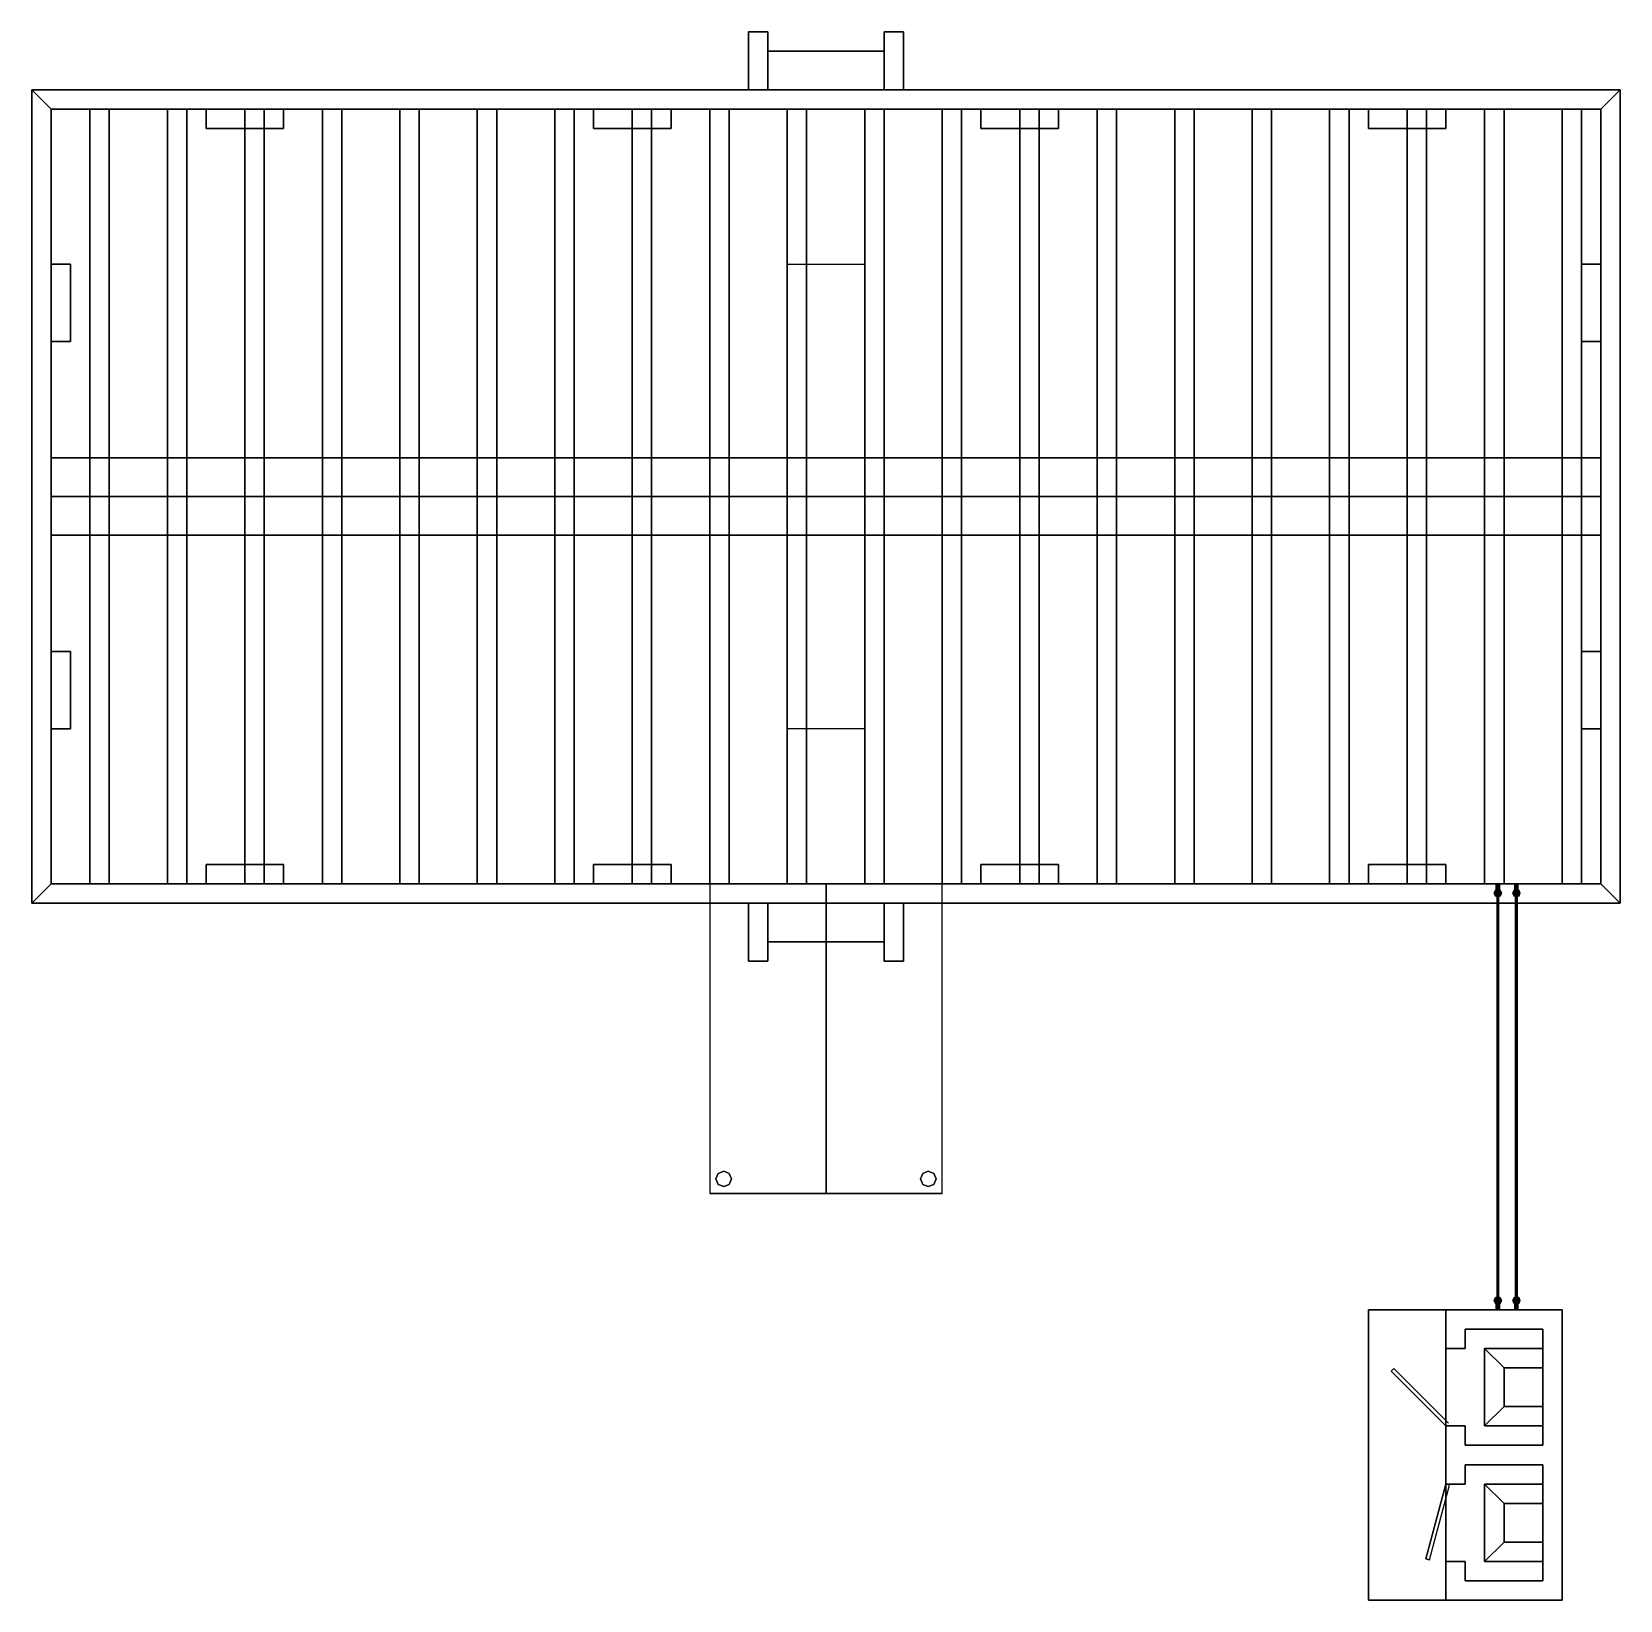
# Model space of a CAD drawing. Header units: millimetres. Extents: x -10.2 to 10.2, y -10 to 10.2.
import ezdxf

# ---------------------------------------------------------------- set-up
doc = ezdxf.new("R2010")
doc.units = ezdxf.units.MM
doc.layers.add('barracks_roof_dead', color=3, linetype='Continuous')
doc.layers.add('base_barracks', color=7, linetype='Continuous')

msp = doc.modelspace()

# ---------------------------------------------------------------- linework, layer by layer
at = {"layer": 'barracks_roof_dead'}
for points in [[(-9.5, 9.25, 2.75), (-9.5, 4.75, 4.25), (-9.5, 4.75, 4.5), (-9.5, 9.25, 3)], [(-9.5, 9.25, 3), (-9.5, 4.75, 4.5), (-9.25, 4.75, 4.5), (-9.25, 9.25, 3)], [(-9.25, 4.75, 4.25), (-9.25, 9.25, 2.75), (-9.25, 9.25, 3), (-9.25, 4.75, 4.5)], [(-8.5, 9.25, 2.75), (-8.5, 4.75, 4.25), (-8.5, 4.75, 4.5), (-8.5, 9.25, 3)], [(-8.5, 9.25, 3), (-8.5, 4.75, 4.5), (-8.25, 4.75, 4.5), (-8.25, 9.25, 3)], [(-8.25, 4.75, 4.25), (-8.25, 9.25, 2.75), (-8.25, 9.25, 3), (-8.25, 4.75, 4.5)], [(-7.5, 9.25, 3), (-7.5, 4.75, 4.5), (-7.25, 4.75, 4.5), (-7.25, 9.25, 3)], [(-7.5, 9.25, 2.75), (-7.5, 4.75, 4.25), (-7.5, 4.75, 4.5), (-7.5, 9.25, 3)], [(-7.25, 4.75, 4.25), (-7.25, 9.25, 2.75), (-7.25, 9.25, 3), (-7.25, 4.75, 4.5)], [(-6.5, 9.25, 3), (-6.5, 4.75, 4.5), (-6.25, 4.75, 4.5), (-6.25, 9.25, 3)], [(-6.5, 9.25, 2.75), (-6.5, 4.75, 4.25), (-6.5, 4.75, 4.5), (-6.5, 9.25, 3)], [(-6.25, 4.75, 4.25), (-6.25, 9.25, 2.75), (-6.25, 9.25, 3), (-6.25, 4.75, 4.5)], [(-5.5, 9.25, 2.75), (-5.5, 4.75, 4.25), (-5.5, 4.75, 4.5), (-5.5, 9.25, 3)], [(-5.5, 9.25, 3), (-5.5, 4.75, 4.5), (-5.25, 4.75, 4.5), (-5.25, 9.25, 3)], [(-5.25, 4.75, 4.25), (-5.25, 9.25, 2.75), (-5.25, 9.25, 3), (-5.25, 4.75, 4.5)], [(-4.5, 9.25, 3), (-4.5, 4.75, 4.5), (-4.25, 4.75, 4.5), (-4.25, 9.25, 3)], [(-4.5, 9.25, 2.75), (-4.5, 4.75, 4.25), (-4.5, 4.75, 4.5), (-4.5, 9.25, 3)], [(-4.25, 4.75, 4.25), (-4.25, 9.25, 2.75), (-4.25, 9.25, 3), (-4.25, 4.75, 4.5)], [(-3.5, 9.25, 2.75), (-3.5, 4.75, 4.25), (-3.5, 4.75, 4.5), (-3.5, 9.25, 3)], [(-3.5, 9.25, 3), (-3.5, 4.75, 4.5), (-3.25, 4.75, 4.5), (-3.25, 9.25, 3)], [(-3.25, 4.75, 4.25), (-3.25, 9.25, 2.75), (-3.25, 9.25, 3), (-3.25, 4.75, 4.5)], [(-2.5, 9.25, 2.75), (-2.5, 4.75, 4.25), (-2.5, 4.75, 4.5), (-2.5, 9.25, 3)], [(-2.5, 9.25, 3), (-2.5, 4.75, 4.5), (-2.25, 4.75, 4.5), (-2.25, 9.25, 3)], [(-2.25, 4.75, 4.25), (-2.25, 9.25, 2.75), (-2.25, 9.25, 3), (-2.25, 4.75, 4.5)], [(-1.5, 9.25, 3), (-1.5, 4.75, 4.5), (-1.25, 4.75, 4.5), (-1.25, 9.25, 3)], [(-1.5, 9.25, 2.75), (-1.5, 4.75, 4.25), (-1.5, 4.75, 4.5), (-1.5, 9.25, 3)], [(-1.25, 4.75, 4.25), (-1.25, 9.25, 2.75), (-1.25, 9.25, 3), (-1.25, 4.75, 4.5)], [(-0.5, 9.25, 3), (-0.5, 4.75, 4.5), (-0.25, 4.75, 4.5), (-0.25, 9.25, 3)], [(-0.5, 9.25, 2.75), (-0.5, 4.75, 4.25), (-0.5, 4.75, 4.5), (-0.5, 9.25, 3)], [(-0.25, 4.75, 4.25), (-0.25, 9.25, 2.75), (-0.25, 9.25, 3), (-0.25, 4.75, 4.5)], [(0.5, 9.25, 2.75), (0.5, 4.75, 4.25), (0.5, 4.75, 4.5), (0.5, 9.25, 3)], [(0.5, 9.25, 3), (0.5, 4.75, 4.5), (0.75, 4.75, 4.5), (0.75, 9.25, 3)], [(0.75, 4.75, 4.25), (0.75, 9.25, 2.75), (0.75, 9.25, 3), (0.75, 4.75, 4.5)], [(1.5, 9.25, 2.75), (1.5, 4.75, 4.25), (1.5, 4.75, 4.5), (1.5, 9.25, 3)], [(1.5, 9.25, 3), (1.5, 4.75, 4.5), (1.75, 4.75, 4.5), (1.75, 9.25, 3)], [(1.75, 4.75, 4.25), (1.75, 9.25, 2.75), (1.75, 9.25, 3), (1.75, 4.75, 4.5)], [(2.5, 9.25, 3), (2.5, 4.75, 4.5), (2.75, 4.75, 4.5), (2.75, 9.25, 3)], [(2.5, 9.25, 2.75), (2.5, 4.75, 4.25), (2.5, 4.75, 4.5), (2.5, 9.25, 3)], [(2.75, 4.75, 4.25), (2.75, 9.25, 2.75), (2.75, 9.25, 3), (2.75, 4.75, 4.5)], [(3.5, 9.25, 2.75), (3.5, 4.75, 4.25), (3.5, 4.75, 4.5), (3.5, 9.25, 3)], [(3.5, 9.25, 3), (3.5, 4.75, 4.5), (3.75, 4.75, 4.5), (3.75, 9.25, 3)], [(3.75, 4.75, 4.25), (3.75, 9.25, 2.75), (3.75, 9.25, 3), (3.75, 4.75, 4.5)], [(4.5, 9.25, 3), (4.5, 4.75, 4.5), (4.75, 4.75, 4.5), (4.75, 9.25, 3)], [(4.5, 9.25, 2.75), (4.5, 4.75, 4.25), (4.5, 4.75, 4.5), (4.5, 9.25, 3)], [(4.75, 4.75, 4.25), (4.75, 9.25, 2.75), (4.75, 9.25, 3), (4.75, 4.75, 4.5)], [(5.5, 9.25, 3), (5.5, 4.75, 4.5), (5.75, 4.75, 4.5), (5.75, 9.25, 3)], [(5.5, 9.25, 2.75), (5.5, 4.75, 4.25), (5.5, 4.75, 4.5), (5.5, 9.25, 3)], [(5.75, 4.75, 4.25), (5.75, 9.25, 2.75), (5.75, 9.25, 3), (5.75, 4.75, 4.5)], [(6.5, 9.25, 2.75), (6.5, 4.75, 4.25), (6.5, 4.75, 4.5), (6.5, 9.25, 3)], [(6.5, 9.25, 3), (6.5, 4.75, 4.5), (6.75, 4.75, 4.5), (6.75, 9.25, 3)], [(6.75, 4.75, 4.25), (6.75, 9.25, 2.75), (6.75, 9.25, 3), (6.75, 4.75, 4.5)], [(7.5, 9.25, 2.75), (7.5, 4.75, 4.25), (7.5, 4.75, 4.5), (7.5, 9.25, 3)], [(7.5, 9.25, 3), (7.5, 4.75, 4.5), (7.75, 4.75, 4.5), (7.75, 9.25, 3)], [(7.75, 4.75, 4.25), (7.75, 9.25, 2.75), (7.75, 9.25, 3), (7.75, 4.75, 4.5)], [(8.5, 9.25, 3), (8.5, 4.75, 4.5), (8.75, 4.75, 4.5), (8.75, 9.25, 3)], [(8.5, 9.25, 2.75), (8.5, 4.75, 4.25), (8.5, 4.75, 4.5), (8.5, 9.25, 3)], [(8.75, 4.75, 4.25), (8.75, 9.25, 2.75), (8.75, 9.25, 3), (8.75, 4.75, 4.5)], [(9.5, 9.25, 3), (9.5, 4.75, 4.5), (9.75, 4.75, 4.5), (9.75, 9.25, 3)], [(9.5, 9.25, 2.75), (9.5, 4.75, 4.25), (9.5, 4.75, 4.5), (9.5, 9.25, 3)], [(9.75, 4.75, 4.25), (9.75, 9.25, 2.75), (9.75, 9.25, 3), (9.75, 4.75, 4.5)], [(-9.5, 4.75, 4.25), (-9.5, 3.75, 4.25), (-9.5, 3.75, 4.5), (-9.5, 4.75, 4.5)], [(-9.5, 4.75, 4.5), (-9.5, 3.75, 4.5), (-9.25, 3.75, 4.5), (-9.25, 4.75, 4.5)], [(-9.25, 3.75, 4.25), (-9.25, 4.75, 4.25), (-9.25, 4.75, 4.5), (-9.25, 3.75, 4.5)], [(-8.5, 4.75, 4.25), (-8.5, 3.75, 4.25), (-8.5, 3.75, 4.5), (-8.5, 4.75, 4.5)], [(-8.5, 4.75, 4.5), (-8.5, 3.75, 4.5), (-8.25, 3.75, 4.5), (-8.25, 4.75, 4.5)], [(-8.25, 3.75, 4.25), (-8.25, 4.75, 4.25), (-8.25, 4.75, 4.5), (-8.25, 3.75, 4.5)], [(-7.5, 4.75, 4.25), (-7.5, 3.75, 4.25), (-7.5, 3.75, 4.5), (-7.5, 4.75, 4.5)], [(-7.5, 4.75, 4.5), (-7.5, 3.75, 4.5), (-7.25, 3.75, 4.5), (-7.25, 4.75, 4.5)], [(-7.25, 3.75, 4.25), (-7.25, 4.75, 4.25), (-7.25, 4.75, 4.5), (-7.25, 3.75, 4.5)], [(-6.5, 4.75, 4.25), (-6.5, 3.75, 4.25), (-6.5, 3.75, 4.5), (-6.5, 4.75, 4.5)], [(-6.5, 4.75, 4.5), (-6.5, 3.75, 4.5), (-6.25, 3.75, 4.5), (-6.25, 4.75, 4.5)], [(-6.25, 3.75, 4.25), (-6.25, 4.75, 4.25), (-6.25, 4.75, 4.5), (-6.25, 3.75, 4.5)], [(-5.5, 4.75, 4.5), (-5.5, 3.75, 4.5), (-5.25, 3.75, 4.5), (-5.25, 4.75, 4.5)], [(-5.5, 4.75, 4.25), (-5.5, 3.75, 4.25), (-5.5, 3.75, 4.5), (-5.5, 4.75, 4.5)], [(-5.25, 3.75, 4.25), (-5.25, 4.75, 4.25), (-5.25, 4.75, 4.5), (-5.25, 3.75, 4.5)], [(-4.5, 4.75, 4.25), (-4.5, 3.75, 4.25), (-4.5, 3.75, 4.5), (-4.5, 4.75, 4.5)], [(-4.5, 4.75, 4.5), (-4.5, 3.75, 4.5), (-4.25, 3.75, 4.5), (-4.25, 4.75, 4.5)], [(-4.25, 3.75, 4.25), (-4.25, 4.75, 4.25), (-4.25, 4.75, 4.5), (-4.25, 3.75, 4.5)], [(-3.5, 4.75, 4.25), (-3.5, 3.75, 4.25), (-3.5, 3.75, 4.5), (-3.5, 4.75, 4.5)], [(-3.5, 4.75, 4.5), (-3.5, 3.75, 4.5), (-3.25, 3.75, 4.5), (-3.25, 4.75, 4.5)], [(-3.25, 3.75, 4.25), (-3.25, 4.75, 4.25), (-3.25, 4.75, 4.5), (-3.25, 3.75, 4.5)], [(-2.5, 4.75, 4.25), (-2.5, 3.75, 4.25), (-2.5, 3.75, 4.5), (-2.5, 4.75, 4.5)], [(-2.5, 4.75, 4.5), (-2.5, 3.75, 4.5), (-2.25, 3.75, 4.5), (-2.25, 4.75, 4.5)], [(-2.25, 3.75, 4.25), (-2.25, 4.75, 4.25), (-2.25, 4.75, 4.5), (-2.25, 3.75, 4.5)], [(-1.5, 4.75, 4.25), (-1.5, 3.75, 4.25), (-1.5, 3.75, 4.5), (-1.5, 4.75, 4.5)], [(-1.5, 4.75, 4.5), (-1.5, 3.75, 4.5), (-1.25, 3.75, 4.5), (-1.25, 4.75, 4.5)], [(-1.25, 3.75, 4.25), (-1.25, 4.75, 4.25), (-1.25, 4.75, 4.5), (-1.25, 3.75, 4.5)], [(-0.5, 4.75, 4.5), (-0.5, 3.75, 4.5), (-0.25, 3.75, 4.5), (-0.25, 4.75, 4.5)], [(-0.5, 4.75, 4.25), (-0.5, 3.75, 4.25), (-0.5, 3.75, 4.5), (-0.5, 4.75, 4.5)], [(-0.25, 3.75, 4.25), (-0.25, 4.75, 4.25), (-0.25, 4.75, 4.5), (-0.25, 3.75, 4.5)], [(0.5, 4.75, 4.5), (0.5, 3.75, 4.5), (0.75, 3.75, 4.5), (0.75, 4.75, 4.5)], [(0.5, 4.75, 4.25), (0.5, 3.75, 4.25), (0.5, 3.75, 4.5), (0.5, 4.75, 4.5)], [(0.75, 3.75, 4.25), (0.75, 4.75, 4.25), (0.75, 4.75, 4.5), (0.75, 3.75, 4.5)], [(1.5, 4.75, 4.5), (1.5, 3.75, 4.5), (1.75, 3.75, 4.5), (1.75, 4.75, 4.5)], [(1.5, 4.75, 4.25), (1.5, 3.75, 4.25), (1.5, 3.75, 4.5), (1.5, 4.75, 4.5)], [(1.75, 3.75, 4.25), (1.75, 4.75, 4.25), (1.75, 4.75, 4.5), (1.75, 3.75, 4.5)], [(2.5, 4.75, 4.5), (2.5, 3.75, 4.5), (2.75, 3.75, 4.5), (2.75, 4.75, 4.5)], [(2.5, 4.75, 4.25), (2.5, 3.75, 4.25), (2.5, 3.75, 4.5), (2.5, 4.75, 4.5)], [(2.75, 3.75, 4.25), (2.75, 4.75, 4.25), (2.75, 4.75, 4.5), (2.75, 3.75, 4.5)], [(3.5, 4.75, 4.5), (3.5, 3.75, 4.5), (3.75, 3.75, 4.5), (3.75, 4.75, 4.5)], [(3.5, 4.75, 4.25), (3.5, 3.75, 4.25), (3.5, 3.75, 4.5), (3.5, 4.75, 4.5)], [(3.75, 3.75, 4.25), (3.75, 4.75, 4.25), (3.75, 4.75, 4.5), (3.75, 3.75, 4.5)], [(4.5, 4.75, 4.5), (4.5, 3.75, 4.5), (4.75, 3.75, 4.5), (4.75, 4.75, 4.5)], [(4.5, 4.75, 4.25), (4.5, 3.75, 4.25), (4.5, 3.75, 4.5), (4.5, 4.75, 4.5)], [(4.75, 3.75, 4.25), (4.75, 4.75, 4.25), (4.75, 4.75, 4.5), (4.75, 3.75, 4.5)], [(5.5, 4.75, 4.5), (5.5, 3.75, 4.5), (5.75, 3.75, 4.5), (5.75, 4.75, 4.5)], [(5.5, 4.75, 4.25), (5.5, 3.75, 4.25), (5.5, 3.75, 4.5), (5.5, 4.75, 4.5)], [(5.75, 3.75, 4.25), (5.75, 4.75, 4.25), (5.75, 4.75, 4.5), (5.75, 3.75, 4.5)], [(6.5, 4.75, 4.5), (6.5, 3.75, 4.5), (6.75, 3.75, 4.5), (6.75, 4.75, 4.5)], [(6.5, 4.75, 4.25), (6.5, 3.75, 4.25), (6.5, 3.75, 4.5), (6.5, 4.75, 4.5)], [(6.75, 3.75, 4.25), (6.75, 4.75, 4.25), (6.75, 4.75, 4.5), (6.75, 3.75, 4.5)], [(7.5, 4.75, 4.5), (7.5, 3.75, 4.5), (7.75, 3.75, 4.5), (7.75, 4.75, 4.5)], [(7.5, 4.75, 4.25), (7.5, 3.75, 4.25), (7.5, 3.75, 4.5), (7.5, 4.75, 4.5)], [(7.75, 3.75, 4.25), (7.75, 4.75, 4.25), (7.75, 4.75, 4.5), (7.75, 3.75, 4.5)], [(8.5, 4.75, 4.5), (8.5, 3.75, 4.5), (8.75, 3.75, 4.5), (8.75, 4.75, 4.5)], [(8.5, 4.75, 4.25), (8.5, 3.75, 4.25), (8.5, 3.75, 4.5), (8.5, 4.75, 4.5)], [(8.75, 3.75, 4.25), (8.75, 4.75, 4.25), (8.75, 4.75, 4.5), (8.75, 3.75, 4.5)], [(9.5, 4.75, 4.5), (9.5, 3.75, 4.5), (9.75, 3.75, 4.5), (9.75, 4.75, 4.5)], [(9.5, 4.75, 4.25), (9.5, 3.75, 4.25), (9.5, 3.75, 4.5), (9.5, 4.75, 4.5)], [(9.75, 3.75, 4.25), (9.75, 4.75, 4.25), (9.75, 4.75, 4.5), (9.75, 3.75, 4.5)], [(-9.5, 3.75, 4.25), (-9.5, -0.75, 2.75), (-9.5, -0.75, 3), (-9.5, 3.75, 4.5)], [(-9.5, 3.75, 4.5), (-9.5, -0.75, 3), (-9.25, -0.75, 3), (-9.25, 3.75, 4.5)], [(-9.25, -0.75, 2.75), (-9.25, 3.75, 4.25), (-9.25, 3.75, 4.5), (-9.25, -0.75, 3)], [(-8.5, 3.75, 4.25), (-8.5, -0.75, 2.75), (-8.5, -0.75, 3), (-8.5, 3.75, 4.5)], [(-8.5, 3.75, 4.5), (-8.5, -0.75, 3), (-8.25, -0.75, 3), (-8.25, 3.75, 4.5)], [(-8.25, -0.75, 2.75), (-8.25, 3.75, 4.25), (-8.25, 3.75, 4.5), (-8.25, -0.75, 3)], [(-7.5, 3.75, 4.5), (-7.5, -0.75, 3), (-7.25, -0.75, 3), (-7.25, 3.75, 4.5)], [(-7.5, 3.75, 4.25), (-7.5, -0.75, 2.75), (-7.5, -0.75, 3), (-7.5, 3.75, 4.5)], [(-7.25, -0.75, 2.75), (-7.25, 3.75, 4.25), (-7.25, 3.75, 4.5), (-7.25, -0.75, 3)], [(-6.5, 3.75, 4.5), (-6.5, -0.75, 3), (-6.25, -0.75, 3), (-6.25, 3.75, 4.5)], [(-6.5, 3.75, 4.25), (-6.5, -0.75, 2.75), (-6.5, -0.75, 3), (-6.5, 3.75, 4.5)], [(-6.25, -0.75, 2.75), (-6.25, 3.75, 4.25), (-6.25, 3.75, 4.5), (-6.25, -0.75, 3)], [(-5.5, 3.75, 4.25), (-5.5, -0.75, 2.75), (-5.5, -0.75, 3), (-5.5, 3.75, 4.5)], [(-5.5, 3.75, 4.5), (-5.5, -0.75, 3), (-5.25, -0.75, 3), (-5.25, 3.75, 4.5)], [(-5.25, -0.75, 2.75), (-5.25, 3.75, 4.25), (-5.25, 3.75, 4.5), (-5.25, -0.75, 3)], [(-4.5, 3.75, 4.5), (-4.5, -0.75, 3), (-4.25, -0.75, 3), (-4.25, 3.75, 4.5)], [(-4.5, 3.75, 4.25), (-4.5, -0.75, 2.75), (-4.5, -0.75, 3), (-4.5, 3.75, 4.5)], [(-4.25, -0.75, 2.75), (-4.25, 3.75, 4.25), (-4.25, 3.75, 4.5), (-4.25, -0.75, 3)], [(-3.5, 3.75, 4.25), (-3.5, -0.75, 2.75), (-3.5, -0.75, 3), (-3.5, 3.75, 4.5)], [(-3.5, 3.75, 4.5), (-3.5, -0.75, 3), (-3.25, -0.75, 3), (-3.25, 3.75, 4.5)], [(-3.25, -0.75, 2.75), (-3.25, 3.75, 4.25), (-3.25, 3.75, 4.5), (-3.25, -0.75, 3)], [(-2.5, 3.75, 4.25), (-2.5, -0.75, 2.75), (-2.5, -0.75, 3), (-2.5, 3.75, 4.5)], [(-2.5, 3.75, 4.5), (-2.5, -0.75, 3), (-2.25, -0.75, 3), (-2.25, 3.75, 4.5)], [(-2.25, -0.75, 2.75), (-2.25, 3.75, 4.25), (-2.25, 3.75, 4.5), (-2.25, -0.75, 3)], [(-1.5, 3.75, 4.5), (-1.5, -0.75, 3), (-1.25, -0.75, 3), (-1.25, 3.75, 4.5)], [(-1.5, 3.75, 4.25), (-1.5, -0.75, 2.75), (-1.5, -0.75, 3), (-1.5, 3.75, 4.5)], [(-1.25, -0.75, 2.75), (-1.25, 3.75, 4.25), (-1.25, 3.75, 4.5), (-1.25, -0.75, 3)], [(-0.5, 3.75, 4.5), (-0.5, -0.75, 3), (-0.25, -0.75, 3), (-0.25, 3.75, 4.5)], [(-0.5, 3.75, 4.25), (-0.5, -0.75, 2.75), (-0.5, -0.75, 3), (-0.5, 3.75, 4.5)], [(-0.25, -0.75, 2.75), (-0.25, 3.75, 4.25), (-0.25, 3.75, 4.5), (-0.25, -0.75, 3)], [(0.5, 3.75, 4.25), (0.5, -0.75, 2.75), (0.5, -0.75, 3), (0.5, 3.75, 4.5)], [(0.5, 3.75, 4.5), (0.5, -0.75, 3), (0.75, -0.75, 3), (0.75, 3.75, 4.5)], [(0.75, -0.75, 2.75), (0.75, 3.75, 4.25), (0.75, 3.75, 4.5), (0.75, -0.75, 3)], [(1.5, 3.75, 4.25), (1.5, -0.75, 2.75), (1.5, -0.75, 3), (1.5, 3.75, 4.5)], [(1.5, 3.75, 4.5), (1.5, -0.75, 3), (1.75, -0.75, 3), (1.75, 3.75, 4.5)], [(1.75, -0.75, 2.75), (1.75, 3.75, 4.25), (1.75, 3.75, 4.5), (1.75, -0.75, 3)], [(2.5, 3.75, 4.5), (2.5, -0.75, 3), (2.75, -0.75, 3), (2.75, 3.75, 4.5)], [(2.5, 3.75, 4.25), (2.5, -0.75, 2.75), (2.5, -0.75, 3), (2.5, 3.75, 4.5)], [(2.75, -0.75, 2.75), (2.75, 3.75, 4.25), (2.75, 3.75, 4.5), (2.75, -0.75, 3)], [(3.5, 3.75, 4.25), (3.5, -0.75, 2.75), (3.5, -0.75, 3), (3.5, 3.75, 4.5)], [(3.5, 3.75, 4.5), (3.5, -0.75, 3), (3.75, -0.75, 3), (3.75, 3.75, 4.5)], [(3.75, -0.75, 2.75), (3.75, 3.75, 4.25), (3.75, 3.75, 4.5), (3.75, -0.75, 3)], [(4.5, 3.75, 4.5), (4.5, -0.75, 3), (4.75, -0.75, 3), (4.75, 3.75, 4.5)], [(4.5, 3.75, 4.25), (4.5, -0.75, 2.75), (4.5, -0.75, 3), (4.5, 3.75, 4.5)], [(4.75, -0.75, 2.75), (4.75, 3.75, 4.25), (4.75, 3.75, 4.5), (4.75, -0.75, 3)], [(5.5, 3.75, 4.5), (5.5, -0.75, 3), (5.75, -0.75, 3), (5.75, 3.75, 4.5)], [(5.5, 3.75, 4.25), (5.5, -0.75, 2.75), (5.5, -0.75, 3), (5.5, 3.75, 4.5)], [(5.75, -0.75, 2.75), (5.75, 3.75, 4.25), (5.75, 3.75, 4.5), (5.75, -0.75, 3)], [(6.5, 3.75, 4.25), (6.5, -0.75, 2.75), (6.5, -0.75, 3), (6.5, 3.75, 4.5)], [(6.5, 3.75, 4.5), (6.5, -0.75, 3), (6.75, -0.75, 3), (6.75, 3.75, 4.5)], [(6.75, -0.75, 2.75), (6.75, 3.75, 4.25), (6.75, 3.75, 4.5), (6.75, -0.75, 3)], [(7.5, 3.75, 4.25), (7.5, -0.75, 2.75), (7.5, -0.75, 3), (7.5, 3.75, 4.5)], [(7.5, 3.75, 4.5), (7.5, -0.75, 3), (7.75, -0.75, 3), (7.75, 3.75, 4.5)], [(7.75, -0.75, 2.75), (7.75, 3.75, 4.25), (7.75, 3.75, 4.5), (7.75, -0.75, 3)], [(8.5, 3.75, 4.5), (8.5, -0.75, 3), (8.75, -0.75, 3), (8.75, 3.75, 4.5)], [(8.5, 3.75, 4.25), (8.5, -0.75, 2.75), (8.5, -0.75, 3), (8.5, 3.75, 4.5)], [(8.75, -0.75, 2.75), (8.75, 3.75, 4.25), (8.75, 3.75, 4.5), (8.75, -0.75, 3)], [(9.5, 3.75, 4.5), (9.5, -0.75, 3), (9.75, -0.75, 3), (9.75, 3.75, 4.5)], [(9.5, 3.75, 4.25), (9.5, -0.75, 2.75), (9.5, -0.75, 3), (9.5, 3.75, 4.5)], [(9.75, -0.75, 2.75), (9.75, 3.75, 4.25), (9.75, 3.75, 4.5), (9.75, -0.75, 3)]]:
    msp.add_3dface(points, dxfattribs=at)
at = {"layer": 'base_barracks'}
for points in [[(-0.75, 10.25, 0.5), (-0.75, 10.25), (-1, 10.25), (-1, 10.25, 0.5)], [(-1, 10.25, 0.5), (-1, 10.25), (-1, 9.5), (-1, 9.5, 0.5)], [(-0.75, 9.5, 0.5), (-0.75, 10.25, 0.5), (-1, 10.25, 0.5), (-1, 9.5, 0.5)], [(-0.75, 10, 0.25), (-0.75, 10), (-0.75, 10.25), (-0.75, 10.25, 0.5)], [(-0.75, 9.5, 0.25), (-0.75, 10, 0.25), (-0.75, 10.25, 0.5), (-0.75, 9.5, 0.5)], [(0.75, 10.25, 0.5), (0.75, 10.25), (0.75, 10), (0.75, 10, 0.25)], [(1, 10.25, 0.5), (1, 10.25), (0.75, 10.25), (0.75, 10.25, 0.5)], [(0.75, 10.25, 0.5), (0.75, 10, 0.25), (0.75, 9.5, 0.25), (0.75, 9.5, 0.5)], [(1, 9.5, 0.5), (1, 10.25, 0.5), (0.75, 10.25, 0.5), (0.75, 9.5, 0.5)], [(1, 9.5), (1, 10.25), (1, 10.25, 0.5), (1, 9.5, 0.5)], [(0.75, 10, 0.25), (0.75, 10), (-0.75, 10), (-0.75, 10, 0.25)], [(0.75, 9.5, 0.25), (0.75, 10, 0.25), (-0.75, 10, 0.25), (-0.75, 9.5, 0.25)], [(10, 9.25, 0.5), (10.25, 9.5, 0.5), (-10.25, 9.5, 0.5), (-10, 9.25, 0.5)], [(10.25, 9.5, 0.5), (10.25, 9.5), (-10.25, 9.5), (-10.25, 9.5, 0.5)], [(-10.25, 9.5, 0.5), (-10.25, 9.5), (-10.25, -1), (-10.25, -1, 0.5)], [(-10, 9.25, 0.5), (-10.25, 9.5, 0.5), (-10.25, -1, 0.5), (-10, -0.75, 0.5)], [(0.75, 9.5, 0.5), (0.75, 9.5, 0.25), (-0.75, 9.5, 0.25), (-0.75, 9.5, 0.5)], [(10, -0.75, 0.5), (10.25, -1, 0.5), (10.25, 9.5, 0.5), (10, 9.25, 0.5)], [(10.25, -1, 0.5), (10.25, -1), (10.25, 9.5), (10.25, 9.5, 0.5)], [(-10, 9.25, 3), (-10, 7.25, 2.25), (-10, 1.25, 2.25), (-10, -0.75, 3)], [(-10, 7.25, 1.25), (-10, 7.25, 2.25), (-10, 9.25, 3), (-10, 9.25, 0.5)], [(-0.5, 9.25, 2.75), (-2, 9.25, 2.25), (-8, 9.25, 2.25), (-10, 9.25, 3)], [(-8, 9.25, 2.25), (-8, 9.25, 1.25), (-10, 9.25, 0.5), (-10, 9.25, 3)], [(-2, 9.25, 1.25), (-0.5, 9.25, 0.5), (-10, 9.25, 0.5), (-8, 9.25, 1.25)], [(-10, 7.25, 1.25), (-10, 9.25, 0.5), (-10, -0.75, 0.5), (-10, 1.25, 1.25)], [(-10, 4.75, 4.5), (-10, 9.25, 3), (-10, -0.75, 3), (-10, 3.75, 4.5)], [(10, 4.75, 4.5), (10, 9.25, 3), (-10, 9.25, 3), (-10, 4.75, 4.5)], [(10, 9.25, 3), (0.5, 9.25, 2.75), (-0.5, 9.25, 2.75), (-10, 9.25, 3)], [(-8, 9, 2.25), (-8, 9, 1.25), (-8, 9.25, 1.25), (-8, 9.25, 2.25)], [(-8, 9, 1.25), (-7, 9, 1.25), (-7, 9.25, 1.25), (-8, 9.25, 1.25)], [(-7, 9.25, 1.25), (-7, 9.25, 2.25), (-3, 9.25, 2.25), (-3, 9.25, 1.25)], [(-7, 9.25, 1.25), (-7, 9.25, 2.25), (-3, 9.25, 2.25), (-3, 9.25, 1.25)], [(-7, 9, 1.25), (-7, 9, 2.25), (-7, 9.25, 2.25), (-7, 9.25, 1.25)], [(-3, 9, 2.25), (-3, 9, 1.25), (-3, 9.25, 1.25), (-3, 9.25, 2.25)], [(-3, 9, 1.25), (-2, 9, 1.25), (-2, 9.25, 1.25), (-3, 9.25, 1.25)], [(-2, 9.25, 1.25), (-2, 9.25, 2.25), (-0.5, 9.25, 2.75), (-0.5, 9.25, 0.5)], [(-2, 9, 1.25), (-2, 9, 2.25), (-2, 9.25, 2.25), (-2, 9.25, 1.25)], [(-0.5, 7.25, 0.5), (-0.5, 9.25, 0.5), (-0.5, 9.25, 2.75), (-0.5, 7.25, 2.75)], [(0.5, 7.25, 0.5), (0.5, 9.25, 0.5), (-0.5, 9.25, 0.5), (-0.5, 7.25, 0.5)], [(10, 9.25, 3), (8, 9.25, 2.25), (2, 9.25, 2.25), (0.5, 9.25, 2.75)], [(0.5, 7.25, 2.75), (0.5, 9.25, 2.75), (0.5, 9.25, 0.5), (0.5, 7.25, 0.5)], [(2, 9.25, 2.25), (2, 9.25, 1.25), (0.5, 9.25, 0.5), (0.5, 9.25, 2.75)], [(2, 9.25, 1.25), (8, 9.25, 1.25), (10, 9.25, 0.5), (0.5, 9.25, 0.5)], [(2, 9, 2.25), (2, 9, 1.25), (2, 9.25, 1.25), (2, 9.25, 2.25)], [(2, 9, 1.25), (3, 9, 1.25), (3, 9.25, 1.25), (2, 9.25, 1.25)], [(7, 9.25, 2.25), (7, 9.25, 1.25), (3, 9.25, 1.25), (3, 9.25, 2.25)], [(3, 9, 1.25), (3, 9, 2.25), (3, 9.25, 2.25), (3, 9.25, 1.25)], [(7, 9.25, 2.25), (7, 9.25, 1.25), (3, 9.25, 1.25), (3, 9.25, 2.25)], [(7, 9, 2.25), (7, 9, 1.25), (7, 9.25, 1.25), (7, 9.25, 2.25)], [(7, 9, 1.25), (8, 9, 1.25), (8, 9.25, 1.25), (7, 9.25, 1.25)], [(8, 9.25, 1.25), (8, 9.25, 2.25), (10, 9.25, 3), (10, 9.25, 0.5)], [(8, 9, 1.25), (8, 9, 2.25), (8, 9.25, 2.25), (8, 9.25, 1.25)], [(10, -0.75, 3), (10, 1.25, 2.25), (10, 7.25, 2.25), (10, 9.25, 3)], [(10, 7.25, 2.25), (10, 7.25, 1.25), (10, 9.25, 0.5), (10, 9.25, 3)], [(10, 1.25, 1.25), (10, -0.75, 0.5), (10, 9.25, 0.5), (10, 7.25, 1.25)], [(10, 3.75, 4.5), (10, -0.75, 3), (10, 9.25, 3), (10, 4.75, 4.5)], [(-7, 9, 2.25), (-7, 9, 1.25), (-8, 9, 1.25), (-8, 9, 2.25)], [(-2, 9, 2.25), (-2, 9, 1.25), (-3, 9, 1.25), (-3, 9, 2.25)], [(3, 9, 2.25), (3, 9, 1.25), (2, 9, 1.25), (2, 9, 2.25)], [(8, 9, 2.25), (8, 9, 1.25), (7, 9, 1.25), (7, 9, 2.25)], [(-9.75, 7.25, 1.25), (-9.75, 7.25, 2.25), (-10, 7.25, 2.25), (-10, 7.25, 1.25)], [(-9.75, 6.25, 1.25), (-9.75, 7.25, 1.25), (-10, 7.25, 1.25), (-10, 6.25, 1.25)], [(-9.75, 7.25, 2.25), (-9.75, 7.25, 1.25), (-9.75, 6.25, 1.25), (-9.75, 6.25, 2.25)], [(9.75, 6.25, 2.25), (9.75, 6.25, 1.25), (9.75, 7.25, 1.25), (9.75, 7.25, 2.25)], [(9.75, 7.25, 2.25), (9.75, 7.25, 1.25), (10, 7.25, 1.25), (10, 7.25, 2.25)], [(9.75, 7.25, 1.25), (9.75, 6.25, 1.25), (10, 6.25, 1.25), (10, 7.25, 1.25)], [(-10, 6.25, 2.25), (-10, 6.25, 1.25), (-10, 2.25, 1.25), (-10, 2.25, 2.25)], [(-9.75, 6.25, 2.25), (-9.75, 6.25, 1.25), (-10, 6.25, 1.25), (-10, 6.25, 2.25)], [(9.75, 6.25, 1.25), (9.75, 6.25, 2.25), (10, 6.25, 2.25), (10, 6.25, 1.25)], [(10, 2.25, 2.25), (10, 2.25, 1.25), (10, 6.25, 1.25), (10, 6.25, 2.25)], [(-10, 4.25, 4.75), (10, 4.25, 4.75), (10, 4.75, 4.5), (-10, 4.75, 4.5)], [(-10, 3.75, 4.5), (-10, 4.25, 4.75), (-10, 4.25, 4.75), (-10, 4.75, 4.5)], [(-10, 3.75, 4.5), (-10, 4.25, 4.75), (-10, 4.25, 4.75), (-10, 4.75, 4.5)], [(10, 4.75, 4.5), (10, 4.25, 4.75), (10, 4.25, 4.75), (10, 3.75, 4.5)], [(10, 4.75, 4.5), (10, 4.25, 4.75), (10, 4.25, 4.75), (10, 3.75, 4.5)], [(-10, 4.25, 4.75), (10, 4.25, 4.75), (10, 4.25, 4.75), (-10, 4.25, 4.75)], [(10, 4.25, 4.75), (-10, 4.25, 4.75), (-10, 3.75, 4.5), (10, 3.75, 4.5)], [(10, 4.25, 4.75), (-10, 4.25, 4.75), (-10, 4.25, 4.75), (10, 4.25, 4.75)], [(-10, 3.75, 4.5), (-10, -0.75, 3), (10, -0.75, 3), (10, 3.75, 4.5)], [(-9.75, 2.25, 1.25), (-9.75, 2.25, 2.25), (-10, 2.25, 2.25), (-10, 2.25, 1.25)], [(-9.75, 1.25, 1.25), (-9.75, 2.25, 1.25), (-10, 2.25, 1.25), (-10, 1.25, 1.25)], [(-9.75, 2.25, 2.25), (-9.75, 2.25, 1.25), (-9.75, 1.25, 1.25), (-9.75, 1.25, 2.25)], [(9.75, 1.25, 2.25), (9.75, 1.25, 1.25), (9.75, 2.25, 1.25), (9.75, 2.25, 2.25)], [(9.75, 2.25, 2.25), (9.75, 2.25, 1.25), (10, 2.25, 1.25), (10, 2.25, 2.25)], [(9.75, 2.25, 1.25), (9.75, 1.25, 1.25), (10, 1.25, 1.25), (10, 2.25, 1.25)], [(-10, 1.25, 2.25), (-10, 1.25, 1.25), (-10, -0.75, 0.5), (-10, -0.75, 3)], [(-9.75, 1.25, 2.25), (-9.75, 1.25, 1.25), (-10, 1.25, 1.25), (-10, 1.25, 2.25)], [(-0.5, 1.25, 2.75), (-0.5, -0.75, 2.75), (-0.5, -0.75, 0.5), (-0.5, 1.25, 0.5)], [(-0.5, 1.25, 0.5), (-0.5, -0.75, 0.5), (0.5, -0.75, 0.5), (0.5, 1.25, 0.5)], [(0.5, 1.25, 0.5), (0.5, -0.75, 0.5), (0.5, -0.75, 2.75), (0.5, 1.25, 2.75)], [(9.75, 1.25, 1.25), (9.75, 1.25, 2.25), (10, 1.25, 2.25), (10, 1.25, 1.25)], [(10, 1.25, 1.25), (10, 1.25, 2.25), (10, -0.75, 3), (10, -0.75, 0.5)], [(-8, -0.5, 1.25), (-8, -0.5, 2.25), (-8, -0.75, 2.25), (-8, -0.75, 1.25)], [(-8, -0.5, 2.25), (-8, -0.5, 1.25), (-7, -0.5, 1.25), (-7, -0.5, 2.25)], [(-7, -0.5, 1.25), (-8, -0.5, 1.25), (-8, -0.75, 1.25), (-7, -0.75, 1.25)], [(-7, -0.5, 2.25), (-7, -0.5, 1.25), (-7, -0.75, 1.25), (-7, -0.75, 2.25)], [(-3, -0.5, 2.25), (-3, -0.5, 1.25), (-2, -0.5, 1.25), (-2, -0.5, 2.25)], [(-3, -0.5, 1.25), (-3, -0.5, 2.25), (-3, -0.75, 2.25), (-3, -0.75, 1.25)], [(-2, -0.5, 1.25), (-3, -0.5, 1.25), (-3, -0.75, 1.25), (-2, -0.75, 1.25)], [(-2, -0.5, 2.25), (-2, -0.5, 1.25), (-2, -0.75, 1.25), (-2, -0.75, 2.25)], [(2, -0.5, 1.25), (2, -0.5, 2.25), (2, -0.75, 2.25), (2, -0.75, 1.25)], [(2, -0.5, 2.25), (2, -0.5, 1.25), (3, -0.5, 1.25), (3, -0.5, 2.25)], [(3, -0.5, 1.25), (2, -0.5, 1.25), (2, -0.75, 1.25), (3, -0.75, 1.25)], [(3, -0.5, 2.25), (3, -0.5, 1.25), (3, -0.75, 1.25), (3, -0.75, 2.25)], [(7, -0.5, 1.25), (7, -0.5, 2.25), (7, -0.75, 2.25), (7, -0.75, 1.25)], [(7, -0.5, 2.25), (7, -0.5, 1.25), (8, -0.5, 1.25), (8, -0.5, 2.25)], [(8, -0.5, 1.25), (7, -0.5, 1.25), (7, -0.75, 1.25), (8, -0.75, 1.25)], [(8, -0.5, 2.25), (8, -0.5, 1.25), (8, -0.75, 1.25), (8, -0.75, 2.25)], [(-10, -0.75, 0.5), (-10.25, -1, 0.5), (10.25, -1, 0.5), (10, -0.75, 0.5)], [(-10, -0.75, 3), (-8, -0.75, 2.25), (-2, -0.75, 2.25), (-0.5, -0.75, 2.75)], [(-8, -0.75, 1.25), (-8, -0.75, 2.25), (-10, -0.75, 3), (-10, -0.75, 0.5)], [(-2, -0.75, 1.25), (-8, -0.75, 1.25), (-10, -0.75, 0.5), (-0.5, -0.75, 0.5)], [(-10, -0.75, 3), (-0.5, -0.75, 2.75), (0.5, -0.75, 2.75), (10, -0.75, 3)], [(-7, -0.75, 2.25), (-7, -0.75, 1.25), (-3, -0.75, 1.25), (-3, -0.75, 2.25)], [(-7, -0.75, 2.25), (-7, -0.75, 1.25), (-3, -0.75, 1.25), (-3, -0.75, 2.25)], [(-2, -0.75, 2.25), (-2, -0.75, 1.25), (-0.5, -0.75, 0.5), (-0.5, -0.75, 2.75)], [(-1.5, -0.75, 2.75), (-1.5, -4.75, 2.75), (0, -4.75, 3), (0, -0.75, 3)], [(1.5, -4.75, 2.75), (1.5, -0.75, 2.75), (0, -0.75, 3), (0, -4.75, 3)], [(0.5, -0.75, 2.75), (2, -0.75, 2.25), (8, -0.75, 2.25), (10, -0.75, 3)], [(2, -0.75, 1.25), (2, -0.75, 2.25), (0.5, -0.75, 2.75), (0.5, -0.75, 0.5)], [(2, -0.75, 1.25), (0.5, -0.75, 0.5), (10, -0.75, 0.5), (8, -0.75, 1.25)], [(7, -0.75, 1.25), (7, -0.75, 2.25), (3, -0.75, 2.25), (3, -0.75, 1.25)], [(7, -0.75, 1.25), (7, -0.75, 2.25), (3, -0.75, 2.25), (3, -0.75, 1.25)], [(8, -0.75, 2.25), (8, -0.75, 1.25), (10, -0.75, 0.5), (10, -0.75, 3)], [(8.65, -0.87, 2.14), (8.67, -0.85, 2.16), (8.67, -0.75, 2.16), (8.65, -0.75, 2.14)], [(8.67, -0.89, 2.12), (8.65, -0.87, 2.14), (8.65, -0.75, 2.14), (8.67, -0.75, 2.12)], [(8.67, -0.85, 2.16), (8.69, -0.87, 2.14), (8.69, -0.75, 2.14), (8.67, -0.75, 2.16)], [(8.69, -0.87, 2.14), (8.67, -0.89, 2.12), (8.67, -0.75, 2.12), (8.69, -0.75, 2.14)], [(8.89, -0.87, 2.14), (8.91, -0.85, 2.16), (8.91, -0.75, 2.16), (8.89, -0.75, 2.14)], [(8.91, -0.89, 2.12), (8.89, -0.87, 2.14), (8.89, -0.75, 2.14), (8.91, -0.75, 2.12)], [(8.91, -0.85, 2.16), (8.93, -0.87, 2.14), (8.93, -0.75, 2.14), (8.91, -0.75, 2.16)], [(8.93, -0.87, 2.14), (8.91, -0.89, 2.12), (8.91, -0.75, 2.12), (8.93, -0.75, 2.14)], [(-10.25, -1, 0.5), (-10.25, -1), (10.25, -1), (10.25, -1, 0.5)], [(-1, -1), (-1, -1.75), (-1, -1.75, 0.5), (-1, -1, 0.5)], [(-1, -1, 0.5), (-1, -1.75, 0.5), (-0.75, -1.75, 0.5), (-0.75, -1, 0.5)], [(-0.75, -1, 0.5), (-0.75, -1, 0.25), (0.75, -1, 0.25), (0.75, -1, 0.5)], [(-0.75, -1.75, 0.5), (-0.75, -1.5, 0.25), (-0.75, -1, 0.25), (-0.75, -1, 0.5)], [(-0.75, -1, 0.25), (-0.75, -1.5, 0.25), (0.75, -1.5, 0.25), (0.75, -1, 0.25)], [(0.75, -1, 0.25), (0.75, -1.5, 0.25), (0.75, -1.75, 0.5), (0.75, -1, 0.5)], [(0.75, -1, 0.5), (0.75, -1.75, 0.5), (1, -1.75, 0.5), (1, -1, 0.5)], [(1, -1.75, 0.5), (1, -1.75), (1, -1), (1, -1, 0.5)], [(8.635, -0.835, 2.34), (8.62, -0.87, 2.34), (8.64, -0.87, 2.39), (8.649, -0.849, 2.39)], [(8.62, -0.87, 2.34), (8.635, -0.905, 2.34), (8.649, -0.891, 2.39), (8.64, -0.87, 2.39)], [(8.67, -0.82, 2.34), (8.635, -0.835, 2.34), (8.649, -0.849, 2.39), (8.67, -0.84, 2.39)], [(8.635, -0.905, 2.34), (8.67, -0.92, 2.34), (8.67, -0.9, 2.39), (8.649, -0.891, 2.39)], [(8.649, -0.849, 2.41), (8.64, -0.87, 2.41), (8.66, -0.87, 2.43), (8.663, -0.863, 2.43)], [(8.649, -0.849, 2.39), (8.64, -0.87, 2.39), (8.64, -0.87, 2.41), (8.649, -0.849, 2.41)], [(8.64, -0.87, 2.41), (8.649, -0.891, 2.41), (8.663, -0.877, 2.43), (8.66, -0.87, 2.43)], [(8.64, -0.87, 2.39), (8.649, -0.891, 2.39), (8.649, -0.891, 2.41), (8.64, -0.87, 2.41)], [(8.67, -0.84, 2.41), (8.649, -0.849, 2.41), (8.663, -0.863, 2.43), (8.67, -0.86, 2.43)], [(8.67, -0.84, 2.39), (8.649, -0.849, 2.39), (8.649, -0.849, 2.41), (8.67, -0.84, 2.41)], [(8.649, -0.891, 2.41), (8.67, -0.9, 2.41), (8.67, -0.88, 2.43), (8.663, -0.877, 2.43)], [(8.649, -0.891, 2.39), (8.67, -0.9, 2.39), (8.67, -0.9, 2.41), (8.649, -0.891, 2.41)], [(8.67, -0.85, 2.16), (8.65, -0.87, 2.14), (8.65, -0.87, 2.34), (8.67, -0.85, 2.34)], [(8.65, -0.87, 2.14), (8.67, -0.89, 2.12), (8.67, -0.89, 2.34), (8.65, -0.87, 2.34)], [(8.663, -0.877, 2.43), (8.67, -0.86, 2.43), (8.663, -0.863, 2.43), (8.66, -0.87, 2.43)], [(8.66, -3.5, 2.31), (8.67, -3.5, 2.32), (8.67, -0.89, 2.41), (8.66, -0.89, 2.4)], [(8.67, -3.5, 2.3), (8.66, -3.5, 2.31), (8.66, -0.89, 2.4), (8.67, -0.89, 2.39)], [(8.67, -0.88, 2.43), (8.677, -0.863, 2.43), (8.67, -0.86, 2.43), (8.663, -0.877, 2.43)], [(8.705, -0.835, 2.34), (8.67, -0.82, 2.34), (8.67, -0.84, 2.39), (8.691, -0.849, 2.39)], [(8.691, -0.849, 2.41), (8.67, -0.84, 2.41), (8.67, -0.86, 2.43), (8.677, -0.863, 2.43)], [(8.691, -0.849, 2.39), (8.67, -0.84, 2.39), (8.67, -0.84, 2.41), (8.691, -0.849, 2.41)], [(8.69, -0.87, 2.14), (8.67, -0.85, 2.16), (8.67, -0.85, 2.34), (8.69, -0.87, 2.34)], [(8.677, -0.877, 2.43), (8.68, -0.87, 2.43), (8.677, -0.863, 2.43), (8.67, -0.88, 2.43)], [(8.67, -0.89, 2.12), (8.69, -0.87, 2.14), (8.69, -0.87, 2.34), (8.67, -0.89, 2.34)], [(8.67, -0.9, 2.41), (8.691, -0.891, 2.41), (8.677, -0.877, 2.43), (8.67, -0.88, 2.43)], [(8.67, -3.5, 2.32), (8.68, -3.5, 2.31), (8.68, -0.89, 2.4), (8.67, -0.89, 2.41)], [(8.68, -3.5, 2.31), (8.67, -3.5, 2.3), (8.67, -0.89, 2.39), (8.68, -0.89, 2.4)], [(8.67, -0.92, 2.34), (8.705, -0.905, 2.34), (8.691, -0.891, 2.39), (8.67, -0.9, 2.39)], [(8.67, -0.9, 2.39), (8.691, -0.891, 2.39), (8.691, -0.891, 2.41), (8.67, -0.9, 2.41)], [(8.7, -0.87, 2.41), (8.691, -0.849, 2.41), (8.677, -0.863, 2.43), (8.68, -0.87, 2.43)], [(8.691, -0.891, 2.41), (8.7, -0.87, 2.41), (8.68, -0.87, 2.43), (8.677, -0.877, 2.43)], [(8.72, -0.87, 2.34), (8.705, -0.835, 2.34), (8.691, -0.849, 2.39), (8.7, -0.87, 2.39)], [(8.7, -0.87, 2.39), (8.691, -0.849, 2.39), (8.691, -0.849, 2.41), (8.7, -0.87, 2.41)], [(8.705, -0.905, 2.34), (8.72, -0.87, 2.34), (8.7, -0.87, 2.39), (8.691, -0.891, 2.39)], [(8.691, -0.891, 2.39), (8.7, -0.87, 2.39), (8.7, -0.87, 2.41), (8.691, -0.891, 2.41)], [(8.875, -0.835, 2.34), (8.86, -0.87, 2.34), (8.88, -0.87, 2.39), (8.889, -0.849, 2.39)], [(8.86, -0.87, 2.34), (8.875, -0.905, 2.34), (8.889, -0.891, 2.39), (8.88, -0.87, 2.39)], [(8.91, -0.82, 2.34), (8.875, -0.835, 2.34), (8.889, -0.849, 2.39), (8.91, -0.84, 2.39)], [(8.875, -0.905, 2.34), (8.91, -0.92, 2.34), (8.91, -0.9, 2.39), (8.889, -0.891, 2.39)], [(8.889, -0.849, 2.41), (8.88, -0.87, 2.41), (8.9, -0.87, 2.43), (8.903, -0.863, 2.43)], [(8.889, -0.849, 2.39), (8.88, -0.87, 2.39), (8.88, -0.87, 2.41), (8.889, -0.849, 2.41)], [(8.88, -0.87, 2.41), (8.889, -0.891, 2.41), (8.903, -0.877, 2.43), (8.9, -0.87, 2.43)], [(8.88, -0.87, 2.39), (8.889, -0.891, 2.39), (8.889, -0.891, 2.41), (8.88, -0.87, 2.41)], [(8.91, -0.84, 2.41), (8.889, -0.849, 2.41), (8.903, -0.863, 2.43), (8.91, -0.86, 2.43)], [(8.91, -0.84, 2.39), (8.889, -0.849, 2.39), (8.889, -0.849, 2.41), (8.91, -0.84, 2.41)], [(8.889, -0.891, 2.41), (8.91, -0.9, 2.41), (8.91, -0.88, 2.43), (8.903, -0.877, 2.43)], [(8.889, -0.891, 2.39), (8.91, -0.9, 2.39), (8.91, -0.9, 2.41), (8.889, -0.891, 2.41)], [(8.91, -0.85, 2.16), (8.89, -0.87, 2.14), (8.89, -0.87, 2.34), (8.91, -0.85, 2.34)], [(8.89, -0.87, 2.14), (8.91, -0.89, 2.12), (8.91, -0.89, 2.34), (8.89, -0.87, 2.34)], [(8.903, -0.877, 2.43), (8.91, -0.86, 2.43), (8.903, -0.863, 2.43), (8.9, -0.87, 2.43)], [(8.9, -3.5, 2.31), (8.91, -3.5, 2.32), (8.91, -0.89, 2.41), (8.9, -0.89, 2.4)], [(8.91, -3.5, 2.3), (8.9, -3.5, 2.31), (8.9, -0.89, 2.4), (8.91, -0.89, 2.39)], [(8.91, -0.88, 2.43), (8.917, -0.863, 2.43), (8.91, -0.86, 2.43), (8.903, -0.877, 2.43)], [(8.945, -0.835, 2.34), (8.91, -0.82, 2.34), (8.91, -0.84, 2.39), (8.931, -0.849, 2.39)], [(8.931, -0.849, 2.41), (8.91, -0.84, 2.41), (8.91, -0.86, 2.43), (8.917, -0.863, 2.43)], [(8.931, -0.849, 2.39), (8.91, -0.84, 2.39), (8.91, -0.84, 2.41), (8.931, -0.849, 2.41)], [(8.93, -0.87, 2.14), (8.91, -0.85, 2.16), (8.91, -0.85, 2.34), (8.93, -0.87, 2.34)], [(8.917, -0.877, 2.43), (8.92, -0.87, 2.43), (8.917, -0.863, 2.43), (8.91, -0.88, 2.43)], [(8.91, -0.89, 2.12), (8.93, -0.87, 2.14), (8.93, -0.87, 2.34), (8.91, -0.89, 2.34)], [(8.91, -0.9, 2.41), (8.931, -0.891, 2.41), (8.917, -0.877, 2.43), (8.91, -0.88, 2.43)], [(8.91, -3.5, 2.32), (8.92, -3.5, 2.31), (8.92, -0.89, 2.4), (8.91, -0.89, 2.41)], [(8.92, -3.5, 2.31), (8.91, -3.5, 2.3), (8.91, -0.89, 2.39), (8.92, -0.89, 2.4)], [(8.91, -0.92, 2.34), (8.945, -0.905, 2.34), (8.931, -0.891, 2.39), (8.91, -0.9, 2.39)], [(8.91, -0.9, 2.39), (8.931, -0.891, 2.39), (8.931, -0.891, 2.41), (8.91, -0.9, 2.41)], [(8.94, -0.87, 2.41), (8.931, -0.849, 2.41), (8.917, -0.863, 2.43), (8.92, -0.87, 2.43)], [(8.931, -0.891, 2.41), (8.94, -0.87, 2.41), (8.92, -0.87, 2.43), (8.917, -0.877, 2.43)], [(8.96, -0.87, 2.34), (8.945, -0.835, 2.34), (8.931, -0.849, 2.39), (8.94, -0.87, 2.39)], [(8.94, -0.87, 2.39), (8.931, -0.849, 2.39), (8.931, -0.849, 2.41), (8.94, -0.87, 2.41)], [(8.945, -0.905, 2.34), (8.96, -0.87, 2.34), (8.94, -0.87, 2.39), (8.931, -0.891, 2.39)], [(8.931, -0.891, 2.39), (8.94, -0.87, 2.39), (8.94, -0.87, 2.41), (8.931, -0.891, 2.41)], [(-0.75, -1.5, 0.25), (-0.75, -1.5), (0.75, -1.5), (0.75, -1.5, 0.25)], [(-0.75, -1.75, 0.5), (-0.75, -1.75), (-0.75, -1.5), (-0.75, -1.5, 0.25)], [(0.75, -1.5, 0.25), (0.75, -1.5), (0.75, -1.75), (0.75, -1.75, 0.5)], [(-1, -1.75, 0.5), (-1, -1.75), (-0.75, -1.75), (-0.75, -1.75, 0.5)], [(0.75, -1.75, 0.5), (0.75, -1.75), (1, -1.75), (1, -1.75, 0.5)], [(8.67, -3.5, 2.32), (8.66, -3.5, 2.31), (8.66, -6.11, 2.4), (8.67, -6.11, 2.41)], [(8.66, -3.5, 2.31), (8.67, -3.5, 2.3), (8.67, -6.11, 2.39), (8.66, -6.11, 2.4)], [(8.68, -3.5, 2.31), (8.67, -3.5, 2.32), (8.67, -6.11, 2.41), (8.68, -6.11, 2.4)], [(8.67, -3.5, 2.3), (8.68, -3.5, 2.31), (8.68, -6.11, 2.4), (8.67, -6.11, 2.39)], [(8.91, -3.5, 2.32), (8.9, -3.5, 2.31), (8.9, -6.11, 2.4), (8.91, -6.11, 2.41)], [(8.9, -3.5, 2.31), (8.91, -3.5, 2.3), (8.91, -6.11, 2.39), (8.9, -6.11, 2.4)], [(8.92, -3.5, 2.31), (8.91, -3.5, 2.32), (8.91, -6.11, 2.41), (8.92, -6.11, 2.4)], [(8.91, -3.5, 2.3), (8.92, -3.5, 2.31), (8.92, -6.11, 2.4), (8.91, -6.11, 2.39)], [(-1.391, -4.489), (-1.42, -4.56), (-1.42, -4.56, 2.75), (-1.391, -4.489, 2.75)], [(-1.32, -4.46), (-1.391, -4.489), (-1.391, -4.489, 2.75), (-1.32, -4.46, 2.75)], [(-1.249, -4.489), (-1.32, -4.46), (-1.32, -4.46, 2.75), (-1.249, -4.489, 2.75)], [(-1.22, -4.56), (-1.249, -4.489), (-1.249, -4.489, 2.75), (-1.22, -4.56, 2.75)], [(1.249, -4.489), (1.22, -4.56), (1.22, -4.56, 2.75), (1.249, -4.489, 2.75)], [(1.32, -4.46), (1.249, -4.489), (1.249, -4.489, 2.75), (1.32, -4.46, 2.75)], [(1.391, -4.489), (1.32, -4.46), (1.32, -4.46, 2.75), (1.391, -4.489, 2.75)], [(1.42, -4.56), (1.391, -4.489), (1.391, -4.489, 2.75), (1.42, -4.56, 2.75)], [(-1.42, -4.56), (-1.391, -4.631), (-1.391, -4.631, 2.75), (-1.42, -4.56, 2.75)], [(-1.391, -4.631), (-1.32, -4.66), (-1.32, -4.66, 2.75), (-1.391, -4.631, 2.75)], [(-1.32, -4.66), (-1.249, -4.631), (-1.249, -4.631, 2.75), (-1.32, -4.66, 2.75)], [(-1.249, -4.631), (-1.22, -4.56), (-1.22, -4.56, 2.75), (-1.249, -4.631, 2.75)], [(1.22, -4.56), (1.249, -4.631), (1.249, -4.631, 2.75), (1.22, -4.56, 2.75)], [(1.249, -4.631), (1.32, -4.66), (1.32, -4.66, 2.75), (1.249, -4.631, 2.75)], [(1.32, -4.66), (1.391, -4.631), (1.391, -4.631, 2.75), (1.32, -4.66, 2.75)], [(1.391, -4.631), (1.42, -4.56), (1.42, -4.56, 2.75), (1.391, -4.631, 2.75)], [(-1.5, -4.75, 2.75), (1.5, -4.75, 2.75), (1.5, -4.75, 2.75), (0, -4.75, 3)], [(8.635, -6.095, 2.34), (8.62, -6.13, 2.34), (8.64, -6.13, 2.39), (8.649, -6.109, 2.39)], [(8.62, -6.13, 2.34), (8.635, -6.165, 2.34), (8.649, -6.151, 2.39), (8.64, -6.13, 2.39)], [(8.67, -6.08, 2.34), (8.635, -6.095, 2.34), (8.649, -6.109, 2.39), (8.67, -6.1, 2.39)], [(8.649, -6.109, 2.41), (8.64, -6.13, 2.41), (8.66, -6.13, 2.43), (8.663, -6.123, 2.43)], [(8.649, -6.109, 2.39), (8.64, -6.13, 2.39), (8.64, -6.13, 2.41), (8.649, -6.109, 2.41)], [(8.64, -6.13, 2.41), (8.649, -6.151, 2.41), (8.663, -6.137, 2.43), (8.66, -6.13, 2.43)], [(8.64, -6.13, 2.39), (8.649, -6.151, 2.39), (8.649, -6.151, 2.41), (8.64, -6.13, 2.41)], [(8.67, -6.1, 2.41), (8.649, -6.109, 2.41), (8.663, -6.123, 2.43), (8.67, -6.12, 2.43)], [(8.67, -6.1, 2.39), (8.649, -6.109, 2.39), (8.649, -6.109, 2.41), (8.67, -6.1, 2.41)], [(8.649, -6.151, 2.41), (8.67, -6.16, 2.41), (8.67, -6.14, 2.43), (8.663, -6.137, 2.43)], [(8.67, -6.11, 2.12), (8.65, -6.13, 2.14), (8.65, -6.13, 2.34), (8.67, -6.11, 2.34)], [(8.65, -6.13, 2.14), (8.67, -6.11, 2.12), (8.67, -6.25, 2.12), (8.65, -6.25, 2.14)], [(8.65, -6.13, 2.14), (8.67, -6.15, 2.16), (8.67, -6.15, 2.34), (8.65, -6.13, 2.34)], [(8.67, -6.15, 2.16), (8.65, -6.13, 2.14), (8.65, -6.25, 2.14), (8.67, -6.25, 2.16)], [(8.663, -6.123, 2.43), (8.66, -6.13, 2.43), (8.663, -6.137, 2.43), (8.67, -6.12, 2.43)], [(8.67, -6.12, 2.43), (8.663, -6.137, 2.43), (8.67, -6.14, 2.43), (8.677, -6.123, 2.43)], [(8.705, -6.095, 2.34), (8.67, -6.08, 2.34), (8.67, -6.1, 2.39), (8.691, -6.109, 2.39)], [(8.691, -6.109, 2.41), (8.67, -6.1, 2.41), (8.67, -6.12, 2.43), (8.677, -6.123, 2.43)], [(8.691, -6.109, 2.39), (8.67, -6.1, 2.39), (8.67, -6.1, 2.41), (8.691, -6.109, 2.41)], [(8.69, -6.13, 2.14), (8.67, -6.11, 2.12), (8.67, -6.11, 2.34), (8.69, -6.13, 2.34)], [(8.67, -6.11, 2.12), (8.69, -6.13, 2.14), (8.69, -6.25, 2.14), (8.67, -6.25, 2.12)], [(8.677, -6.123, 2.43), (8.67, -6.14, 2.43), (8.677, -6.137, 2.43), (8.68, -6.13, 2.43)], [(8.67, -6.15, 2.16), (8.69, -6.13, 2.14), (8.69, -6.13, 2.34), (8.67, -6.15, 2.34)], [(8.69, -6.13, 2.14), (8.67, -6.15, 2.16), (8.67, -6.25, 2.16), (8.69, -6.25, 2.14)], [(8.67, -6.16, 2.41), (8.691, -6.151, 2.41), (8.677, -6.137, 2.43), (8.67, -6.14, 2.43)], [(8.7, -6.13, 2.41), (8.691, -6.109, 2.41), (8.677, -6.123, 2.43), (8.68, -6.13, 2.43)], [(8.691, -6.151, 2.41), (8.7, -6.13, 2.41), (8.68, -6.13, 2.43), (8.677, -6.137, 2.43)], [(8.72, -6.13, 2.34), (8.705, -6.095, 2.34), (8.691, -6.109, 2.39), (8.7, -6.13, 2.39)], [(8.7, -6.13, 2.39), (8.691, -6.109, 2.39), (8.691, -6.109, 2.41), (8.7, -6.13, 2.41)], [(8.705, -6.165, 2.34), (8.72, -6.13, 2.34), (8.7, -6.13, 2.39), (8.691, -6.151, 2.39)], [(8.691, -6.151, 2.39), (8.7, -6.13, 2.39), (8.7, -6.13, 2.41), (8.691, -6.151, 2.41)], [(8.875, -6.095, 2.34), (8.86, -6.13, 2.34), (8.88, -6.13, 2.39), (8.889, -6.109, 2.39)], [(8.86, -6.13, 2.34), (8.875, -6.165, 2.34), (8.889, -6.151, 2.39), (8.88, -6.13, 2.39)], [(8.91, -6.08, 2.34), (8.875, -6.095, 2.34), (8.889, -6.109, 2.39), (8.91, -6.1, 2.39)], [(8.889, -6.109, 2.41), (8.88, -6.13, 2.41), (8.9, -6.13, 2.43), (8.903, -6.123, 2.43)], [(8.889, -6.109, 2.39), (8.88, -6.13, 2.39), (8.88, -6.13, 2.41), (8.889, -6.109, 2.41)], [(8.88, -6.13, 2.41), (8.889, -6.151, 2.41), (8.903, -6.137, 2.43), (8.9, -6.13, 2.43)], [(8.88, -6.13, 2.39), (8.889, -6.151, 2.39), (8.889, -6.151, 2.41), (8.88, -6.13, 2.41)], [(8.91, -6.1, 2.41), (8.889, -6.109, 2.41), (8.903, -6.123, 2.43), (8.91, -6.12, 2.43)], [(8.91, -6.1, 2.39), (8.889, -6.109, 2.39), (8.889, -6.109, 2.41), (8.91, -6.1, 2.41)], [(8.889, -6.151, 2.41), (8.91, -6.16, 2.41), (8.91, -6.14, 2.43), (8.903, -6.137, 2.43)], [(8.91, -6.11, 2.12), (8.89, -6.13, 2.14), (8.89, -6.13, 2.34), (8.91, -6.11, 2.34)], [(8.89, -6.13, 2.14), (8.91, -6.11, 2.12), (8.91, -6.25, 2.12), (8.89, -6.25, 2.14)], [(8.89, -6.13, 2.14), (8.91, -6.15, 2.16), (8.91, -6.15, 2.34), (8.89, -6.13, 2.34)], [(8.91, -6.15, 2.16), (8.89, -6.13, 2.14), (8.89, -6.25, 2.14), (8.91, -6.25, 2.16)], [(8.903, -6.123, 2.43), (8.9, -6.13, 2.43), (8.903, -6.137, 2.43), (8.91, -6.12, 2.43)], [(8.91, -6.12, 2.43), (8.903, -6.137, 2.43), (8.91, -6.14, 2.43), (8.917, -6.123, 2.43)], [(8.945, -6.095, 2.34), (8.91, -6.08, 2.34), (8.91, -6.1, 2.39), (8.931, -6.109, 2.39)], [(8.931, -6.109, 2.41), (8.91, -6.1, 2.41), (8.91, -6.12, 2.43), (8.917, -6.123, 2.43)], [(8.931, -6.109, 2.39), (8.91, -6.1, 2.39), (8.91, -6.1, 2.41), (8.931, -6.109, 2.41)], [(8.93, -6.13, 2.14), (8.91, -6.11, 2.12), (8.91, -6.11, 2.34), (8.93, -6.13, 2.34)], [(8.91, -6.11, 2.12), (8.93, -6.13, 2.14), (8.93, -6.25, 2.14), (8.91, -6.25, 2.12)], [(8.917, -6.123, 2.43), (8.91, -6.14, 2.43), (8.917, -6.137, 2.43), (8.92, -6.13, 2.43)], [(8.91, -6.15, 2.16), (8.93, -6.13, 2.14), (8.93, -6.13, 2.34), (8.91, -6.15, 2.34)], [(8.93, -6.13, 2.14), (8.91, -6.15, 2.16), (8.91, -6.25, 2.16), (8.93, -6.25, 2.14)], [(8.91, -6.16, 2.41), (8.931, -6.151, 2.41), (8.917, -6.137, 2.43), (8.91, -6.14, 2.43)], [(8.94, -6.13, 2.41), (8.931, -6.109, 2.41), (8.917, -6.123, 2.43), (8.92, -6.13, 2.43)], [(8.931, -6.151, 2.41), (8.94, -6.13, 2.41), (8.92, -6.13, 2.43), (8.917, -6.137, 2.43)], [(8.96, -6.13, 2.34), (8.945, -6.095, 2.34), (8.931, -6.109, 2.39), (8.94, -6.13, 2.39)], [(8.94, -6.13, 2.39), (8.931, -6.109, 2.39), (8.931, -6.109, 2.41), (8.94, -6.13, 2.41)], [(8.945, -6.165, 2.34), (8.96, -6.13, 2.34), (8.94, -6.13, 2.39), (8.931, -6.151, 2.39)], [(8.931, -6.151, 2.39), (8.94, -6.13, 2.39), (8.94, -6.13, 2.41), (8.931, -6.151, 2.41)], [(7, -6.25, 2.5), (7, -10, 2.5), (8, -10, 2.5), (8, -6.25, 2.5)], [(8, -6.25, 2.5), (8, -6.25, 2.25), (7, -6.25, 2.25), (7, -6.25, 2.5)], [(7, -6.25, 2.25), (7, -10, 2.25), (7, -10, 2.5), (7, -6.25, 2.5)], [(8, -6.25, 2.25), (8, -10, 2.25), (7, -10, 2.25), (7, -6.25, 2.25)], [(8, -6.75, 1.75), (8, -9.5, 1.75), (8, -10, 2.25), (8, -6.25, 2.25)], [(9.5, -6.25, 2), (9.5, -6.25), (8, -6.25), (8, -6.25, 2.5)], [(8, -6.25, 2.5), (8, -10, 2.5), (9.5, -10, 2), (9.5, -6.25, 2)], [(8, -6.25, 2.25), (8, -6.25), (8, -6.75), (8, -6.75, 1.75)], [(8.635, -6.165, 2.34), (8.67, -6.18, 2.34), (8.67, -6.16, 2.39), (8.649, -6.151, 2.39)], [(8.649, -6.151, 2.39), (8.67, -6.16, 2.39), (8.67, -6.16, 2.41), (8.649, -6.151, 2.41)], [(8.67, -6.18, 2.34), (8.705, -6.165, 2.34), (8.691, -6.151, 2.39), (8.67, -6.16, 2.39)], [(8.67, -6.16, 2.39), (8.691, -6.151, 2.39), (8.691, -6.151, 2.41), (8.67, -6.16, 2.41)], [(8.875, -6.165, 2.34), (8.91, -6.18, 2.34), (8.91, -6.16, 2.39), (8.889, -6.151, 2.39)], [(8.889, -6.151, 2.39), (8.91, -6.16, 2.39), (8.91, -6.16, 2.41), (8.889, -6.151, 2.41)], [(8.91, -6.18, 2.34), (8.945, -6.165, 2.34), (8.931, -6.151, 2.39), (8.91, -6.16, 2.39)], [(8.91, -6.16, 2.39), (8.931, -6.151, 2.39), (8.931, -6.151, 2.41), (8.91, -6.16, 2.41)], [(9.5, -10, 2), (9.5, -10), (9.5, -6.25), (9.5, -6.25, 2)], [(8.25, -6.5), (9.25, -6.5), (9.25, -6.5, 2), (8.25, -6.5, 2)], [(8.25, -6.75), (8.25, -6.5), (8.25, -6.5, 2), (8.25, -6.75, 1.75)], [(9.25, -6.5), (9.25, -8), (9.25, -8, 2), (9.25, -6.5, 2)], [(8, -6.75), (8.25, -6.75), (8.25, -6.75, 1.75), (8, -6.75, 1.75)], [(8.5, -6.75), (8.5, -7.75), (8.5, -7.75, 0.5), (8.5, -6.75, 0.5)], [(9.25, -6.75), (8.5, -6.75), (8.5, -6.75, 0.5), (9.25, -6.75, 0.5)], [(9.25, -6.75, 0.5), (8.5, -6.75, 0.5), (8.75, -7, 0.5), (9.25, -7, 0.5)], [(8.5, -6.75, 0.5), (8.5, -7.75, 0.5), (8.75, -7.5, 0.5), (8.75, -7, 0.5)], [(7.328, -7.008, 1.75), (7.328, -7.008), (7.293, -7.043), (7.293, -7.043, 1.75)], [(7.293, -7.043, 1.75), (7.293, -7.043), (8, -7.75), (8, -7.75, 1.75)], [(8.035, -7.715, 1.75), (8.035, -7.715), (7.328, -7.008), (7.328, -7.008, 1.75)], [(9.25, -7, 0.5), (8.75, -7, 0.5), (8.75, -7), (9.25, -7)], [(8.75, -7, 0.5), (8.75, -7.5, 0.5), (8.75, -7.5), (8.75, -7)], [(8.5, -7.75, 0.5), (9.25, -7.75, 0.5), (9.25, -7.5, 0.5), (8.75, -7.5, 0.5)], [(8.75, -7.5, 0.5), (9.25, -7.5, 0.5), (9.25, -7.5), (8.75, -7.5)], [(8, -7.75), (8, -8.5), (8, -8.5, 1.75), (8, -7.75, 1.75)], [(8.25, -7.75, 1.75), (8.25, -7.75), (8, -7.75), (8, -7.75, 1.75)], [(8.25, -8), (8.25, -7.75), (8.25, -7.75, 1.75), (8.25, -8, 2)], [(8.5, -7.75), (9.25, -7.75), (9.25, -7.75, 0.5), (8.5, -7.75, 0.5)], [(9.25, -8), (8.25, -8), (8.25, -8, 2), (9.25, -8, 2)], [(8.25, -8.5), (8.25, -8.25), (8.25, -8.25, 2), (8.25, -8.5, 1.75)], [(8.25, -8.25), (9.25, -8.25), (9.25, -8.25, 2), (8.25, -8.25, 2)], [(9.25, -8.25), (9.25, -9.75), (9.25, -9.75, 2), (9.25, -8.25, 2)], [(8, -8.5, 1.75), (8, -8.5), (7.741, -9.466), (7.741, -9.466, 1.75)], [(8, -8.5, 1.75), (7.741, -9.466, 1.75), (7.789, -9.479, 1.75), (8.048, -8.513, 1.75)], [(8, -8.5), (8.25, -8.5), (8.25, -8.5, 1.75), (8, -8.5, 1.75)], [(8.5, -8.5), (8.5, -9.5), (8.5, -9.5, 0.5), (8.5, -8.5, 0.5)], [(9.25, -8.5), (8.5, -8.5), (8.5, -8.5, 0.5), (9.25, -8.5, 0.5)], [(9.25, -8.5, 0.5), (8.5, -8.5, 0.5), (8.75, -8.75, 0.5), (9.25, -8.75, 0.5)], [(8.5, -8.5, 0.5), (8.5, -9.5, 0.5), (8.75, -9.25, 0.5), (8.75, -8.75, 0.5)], [(9.25, -8.75, 0.5), (8.75, -8.75, 0.5), (8.75, -8.75), (9.25, -8.75)], [(8.75, -8.75, 0.5), (8.75, -9.25, 0.5), (8.75, -9.25), (8.75, -8.75)], [(8.5, -9.5, 0.5), (9.25, -9.5, 0.5), (9.25, -9.25, 0.5), (8.75, -9.25, 0.5)], [(8.75, -9.25, 0.5), (9.25, -9.25, 0.5), (9.25, -9.25), (8.75, -9.25)], [(7.741, -9.466, 1.75), (7.741, -9.466), (7.789, -9.479), (7.789, -9.479, 1.75)], [(8, -9.5, 1.75), (8, -9.5), (8, -10), (8, -10, 2.25)], [(8.25, -9.5, 1.75), (8.25, -9.5), (8, -9.5), (8, -9.5, 1.75)], [(8.25, -9.75), (8.25, -9.5), (8.25, -9.5, 1.75), (8.25, -9.75, 2)], [(8.5, -9.5), (9.25, -9.5), (9.25, -9.5, 0.5), (8.5, -9.5, 0.5)], [(9.25, -9.75), (8.25, -9.75), (8.25, -9.75, 2), (9.25, -9.75, 2)], [(7, -10, 2.5), (7, -10, 2.25), (8, -10, 2.25), (8, -10, 2.5)], [(8, -10, 2.5), (8, -10), (9.5, -10), (9.5, -10, 2)]]:
    msp.add_3dface(points, dxfattribs=at)

doc.saveas('drawing.dxf')
